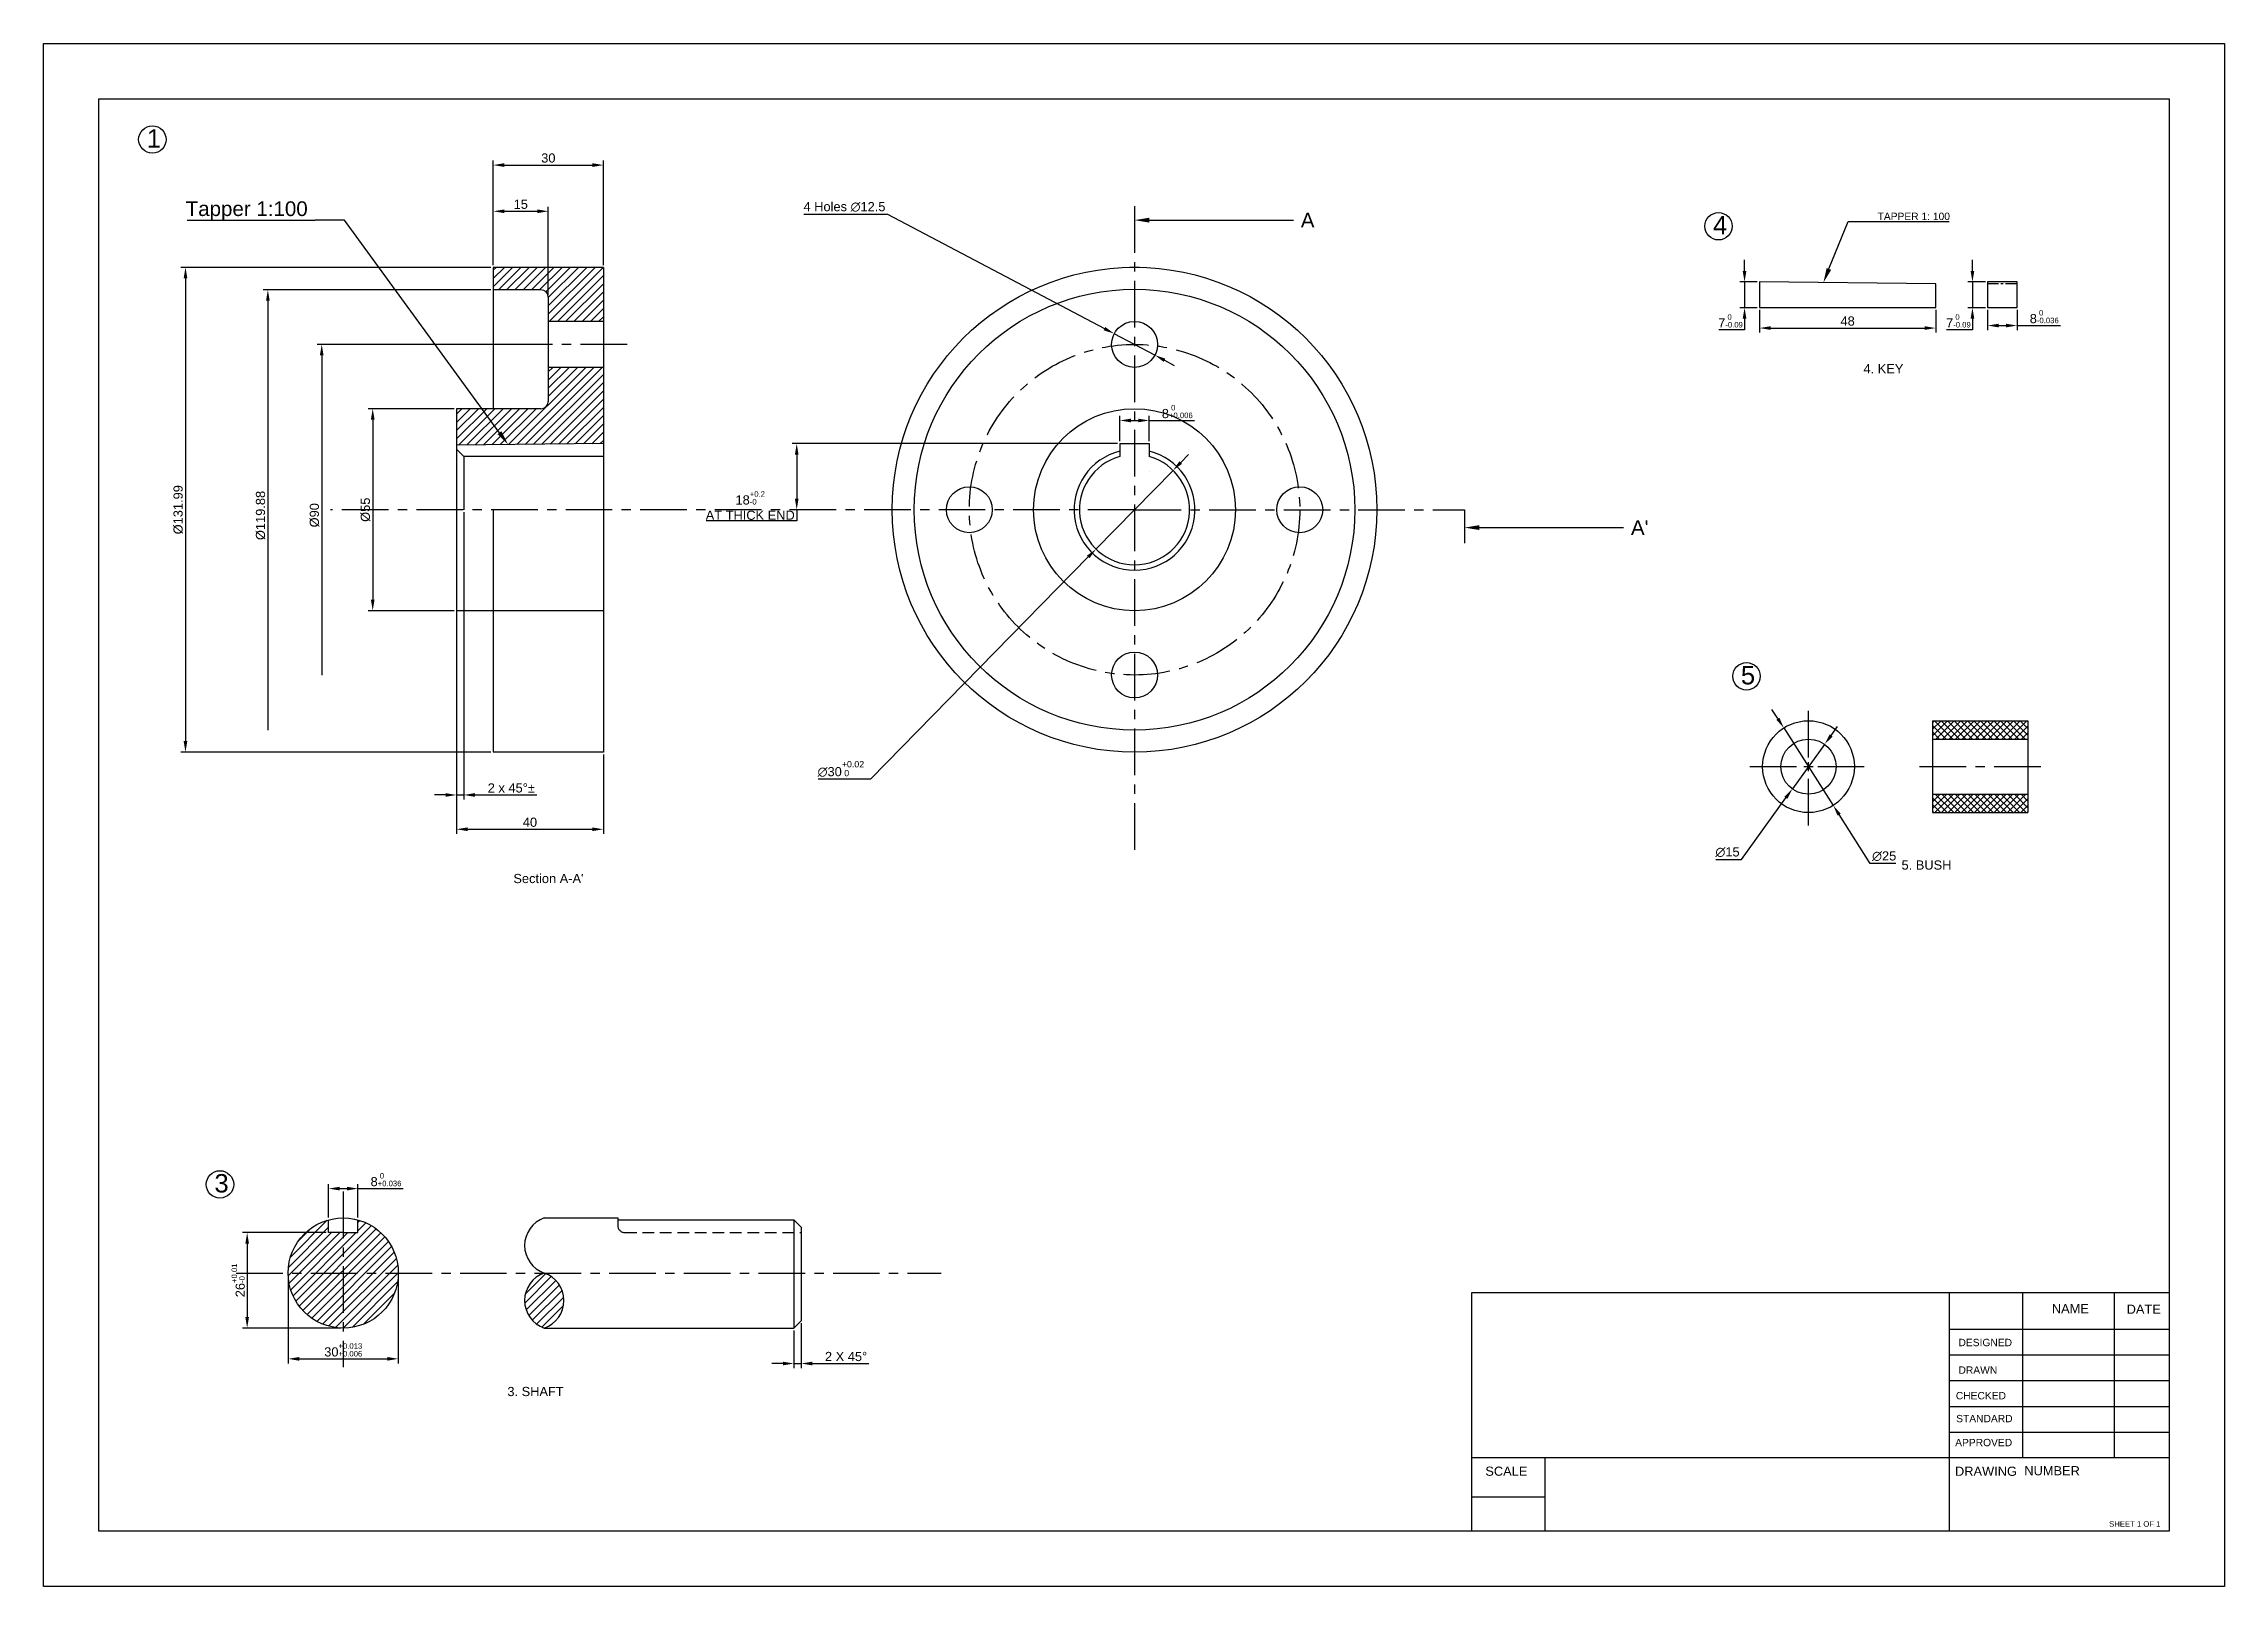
# Model space of a CAD drawing. Header units: millimetres. Extents: x 99 to 2102, y 161 to 581.
# Drawn here: x 99 to 693, y 161 to 581 of the extents above; entities that cross this region are included whole.
import ezdxf
from ezdxf import colors
from ezdxf.entities.mleader import LeaderData, LeaderLine
from ezdxf.math import Vec2, Vec3

# ---------------------------------------------------------------- set-up
doc = ezdxf.new("R2010")
doc.units = ezdxf.units.MM
doc.linetypes.add('CENTER', pattern=[50.8, 31.75, -6.35, 6.35, -6.35])
doc.linetypes.add('HIDDEN', pattern=[9.525, 6.35, -3.175])
doc.styles.get("Standard").update_dxf_attribs({"font": 'arial.ttf'})
doc.dimstyles.new('ISO-25', dxfattribs={"dimtxt": 2.5, "dimasz": 3, "dimexe": 1.25, "dimexo": 0.625, "dimtad": 1, "dimtoh": 1, "dimdsep": 46, "dimtxsty": 'Standard', "dimcen": 2.5, "dimclrd": 4, "dimclrt": 2, "dimadec": 0, "dimazin": 0, "dimtfac": 1, "dimtmove": 0, "dimatfit": 3, "dimfxl": 1, "dimarcsym": 0})
pattern_1 = [(45, (50.7887, 164.9066), (-1.122532, 1.122532), [])]

msp = doc.modelspace()

# ---------------------------------------------------------------- texts
at = {"color": 7, "ltscale": 0.5, "true_color": 0xffffff, "char_height": 5, "attachment_point": 1}
for s, insert in [('1', (126.738, 557.713)), ('4', (553.336, 534.075)), ('5', (560.935, 411.559)), ('3', (145.16, 273.242))]:
    msp.add_mtext_dynamic_manual_height_columns(s, width=8.66917, gutter_width=12.5, heights=[0], dxfattribs=dict(at, insert=insert))
at = {"color": 2, "ltscale": 0.5}
for s, insert, char_height, attachment_point in [('Tapper 1:100', (170.572, 538.067), 4, 3), ('TAPPER 1: 100', (598.174, 534.984), 2, 1)]:
    msp.add_mtext(s, dxfattribs=dict(at, insert=insert, char_height=char_height, attachment_point=attachment_point))
at = {"ltscale": 0.5, "char_height": 2.5, "attachment_point": 1}
for s, width, insert in [('4. KEY', 29.46103, (594.334, 493.746)), ('5. BUSH', 43.48702, (604.701, 358.633)), ('3. SHAFT', 75.73659, (224.959, 215.301))]:
    msp.add_mtext_dynamic_manual_height_columns(s, width=width, gutter_width=12.5, heights=[0], dxfattribs=dict(at, insert=insert))
at = {"color": 2, "ltscale": 0.5, "insert": (226.594, 354.963), "char_height": 2.5, "attachment_point": 1}
msp.add_mtext_dynamic_manual_height_columns("Section A-A'", width=28.7324, gutter_width=12.5, heights=[0], dxfattribs=at)
at = {"attachment_point": 1}
for s, width, heights, insert, char_height in [('NAME', 3.44802, [0], (645.643, 237.866), 2.5), ('DATE', 0.18105, [0], (666.017, 237.708), 2.5), ('SCALE', 12.97502, [0], (491.332, 193.609), 2.5), ('DRAWING ', 3.44802, [6.752], (619.263, 193.594), 2.5), ('NUMBER', 23.24358, [0], (638.149, 193.734), 2.5), ('SHEET 1 OF 1', 27.60175, [0], (661.247, 178.739), 1.5)]:
    msp.add_mtext_dynamic_manual_height_columns(s, width=width, gutter_width=12.5, heights=heights, dxfattribs=dict(at, insert=insert, char_height=char_height))
at = {"ltscale": 0.5, "char_height": 2, "width": 21.74454, "attachment_point": 1}
for s, insert in [('DESIGNED', (620.214, 228.392)), ('DRAWN', (620.214, 220.885)), ('CHECKED', (619.49, 213.92)), ('STANDARD', (619.58, 207.68)), ('APPROVED', (619.309, 201.157))]:
    msp.add_mtext(s, dxfattribs=dict(at, insert=insert))

# ---------------------------------------------------------------- blocks, each defined once
blk = doc.blocks.new('*D1')
at = {"color": 0, "lineweight": -2, "ltscale": 0.5, "transparency": 16777216}
for p, q in [((221.11, 520.73), (221.11, 549.19)), ((251.11, 520.73), (251.11, 549.19))]:
    blk.add_line(p, q, dxfattribs=at)
at = {"color": 4, "lineweight": -2, "ltscale": 0.5, "transparency": 16777216}
blk.add_line((224.11, 547.94), (248.11, 547.94), dxfattribs=at)
at = {"color": 4, "ltscale": 0.5, "transparency": 16777216}
for points in [[(224.11, 548.44), (224.11, 547.44), (221.11, 547.94)], [(248.11, 548.44), (248.11, 547.44), (251.11, 547.94)]]:
    blk.add_solid(points, dxfattribs=at)
at = {"layer": 'Defpoints', "color": 0, "ltscale": 0.5, "transparency": 16777216}
for p in [(251.11, 547.94), (221.11, 520.1), (251.11, 520.1)]:
    blk.add_point(p, dxfattribs=at)
at = {"color": 2, "ltscale": 0.5, "transparency": 16777216, "insert": (236.11, 549.85), "char_height": 2.5, "attachment_point": 5}
blk.add_mtext('30', dxfattribs=at)
blk = doc.blocks.new('*D2')
at = {"color": 0, "lineweight": -2, "ltscale": 0.5, "transparency": 16777216}
for p, q in [((221.11, 520.73), (221.11, 536.61)), ((236.11, 512.62), (236.11, 536.61))]:
    blk.add_line(p, q, dxfattribs=at)
at = {"color": 4, "lineweight": -2, "ltscale": 0.5, "transparency": 16777216}
blk.add_line((224.11, 535.36), (233.11, 535.36), dxfattribs=at)
at = {"color": 4, "ltscale": 0.5, "transparency": 16777216}
for points in [[(224.11, 535.86), (224.11, 534.86), (221.11, 535.36)], [(233.11, 535.86), (233.11, 534.86), (236.11, 535.36)]]:
    blk.add_solid(points, dxfattribs=at)
at = {"layer": 'Defpoints', "color": 0, "ltscale": 0.5, "transparency": 16777216}
for p in [(236.11, 535.36), (221.11, 520.1), (236.11, 511.99)]:
    blk.add_point(p, dxfattribs=at)
at = {"color": 2, "ltscale": 0.5, "transparency": 16777216, "insert": (228.61, 537.26), "char_height": 2.5, "attachment_point": 5}
blk.add_mtext('15', dxfattribs=at)
blk = doc.blocks.new('*D3')
at = {"color": 0, "lineweight": -2, "ltscale": 0.5, "transparency": 16777216}
for p, q in [((210.49, 481.61), (187.03, 481.61)), ((210.49, 426.61), (187.03, 426.61))]:
    blk.add_line(p, q, dxfattribs=at)
at = {"color": 4, "lineweight": -2, "ltscale": 0.5, "transparency": 16777216}
blk.add_line((188.28, 478.61), (188.28, 429.61), dxfattribs=at)
at = {"color": 4, "ltscale": 0.5, "transparency": 16777216}
for points in [[(187.78, 478.61), (188.78, 478.61), (188.28, 481.61)], [(187.78, 429.61), (188.78, 429.61), (188.28, 426.61)]]:
    blk.add_solid(points, dxfattribs=at)
at = {"layer": 'Defpoints', "color": 0, "ltscale": 0.5, "transparency": 16777216}
for p in [(211.11, 481.61), (188.28, 426.61), (211.11, 426.61)]:
    blk.add_point(p, dxfattribs=at)
at = {"color": 2, "ltscale": 0.5, "transparency": 16777216, "insert": (186.31, 454.11), "char_height": 2.5, "attachment_point": 5, "rotation": 90}
blk.add_mtext('%%C55', dxfattribs=at)
blk = doc.blocks.new('*D4')
at = {"color": 0, "lineweight": -2, "ltscale": 0.5, "transparency": 16777216}
blk.add_line((235.49, 499.11), (173.14, 499.11), dxfattribs=at)
at = {"color": 4, "lineweight": -2, "ltscale": 0.5, "transparency": 16777216}
blk.add_line((174.39, 496.11), (174.39, 409.11), dxfattribs=at)
at = {"color": 4, "ltscale": 0.5, "transparency": 16777216}
blk.add_solid([(173.89, 496.11), (174.89, 496.11), (174.39, 499.11)], dxfattribs=at)
at = {"layer": 'Defpoints', "color": 0, "ltscale": 0.5, "transparency": 16777216}
for p in [(236.11, 499.11), (174.39, 409.11), (236.11, 409.11)]:
    blk.add_point(p, dxfattribs=at)
at = {"color": 2, "ltscale": 0.5, "transparency": 16777216, "insert": (172.42, 452.61), "char_height": 2.5, "attachment_point": 5, "rotation": 90}
blk.add_mtext('%%C90', dxfattribs=at)
blk = doc.blocks.new('_None')
blk = doc.blocks.new('*D6')
at = {"color": 0, "lineweight": -2, "ltscale": 0.5, "transparency": 16777216}
blk.add_line((220.49, 513.99), (158.47, 513.99), dxfattribs=at)
at = {"color": 4, "lineweight": -2, "ltscale": 0.5, "transparency": 16777216}
blk.add_line((159.72, 510.99), (159.72, 394.11), dxfattribs=at)
at = {"color": 4, "ltscale": 0.5, "transparency": 16777216}
blk.add_solid([(159.22, 510.99), (160.22, 510.99), (159.72, 513.99)], dxfattribs=at)
at = {"layer": 'Defpoints', "color": 0, "ltscale": 0.5, "transparency": 16777216}
for p in [(221.11, 513.99), (159.72, 394.11), (221.11, 394.11)]:
    blk.add_point(p, dxfattribs=at)
at = {"color": 2, "ltscale": 0.5, "transparency": 16777216, "insert": (157.75, 452.55), "char_height": 2.5, "attachment_point": 5, "rotation": 90}
blk.add_mtext('%%C119.88', dxfattribs=at)
blk = doc.blocks.new('*D7')
at = {"color": 0, "lineweight": -2, "ltscale": 0.5, "transparency": 16777216}
for p, q in [((220.49, 520.1), (136.03, 520.1)), ((220.49, 388.11), (136.03, 388.11))]:
    blk.add_line(p, q, dxfattribs=at)
at = {"color": 4, "lineweight": -2, "ltscale": 0.5, "transparency": 16777216}
blk.add_line((137.28, 517.1), (137.28, 391.11), dxfattribs=at)
at = {"color": 4, "ltscale": 0.5, "transparency": 16777216}
for points in [[(136.78, 517.1), (137.78, 517.1), (137.28, 520.1)], [(136.78, 391.11), (137.78, 391.11), (137.28, 388.11)]]:
    blk.add_solid(points, dxfattribs=at)
at = {"layer": 'Defpoints', "color": 0, "ltscale": 0.5, "transparency": 16777216}
for p in [(221.11, 520.1), (137.28, 388.11), (221.11, 388.11)]:
    blk.add_point(p, dxfattribs=at)
at = {"color": 2, "ltscale": 0.5, "transparency": 16777216, "insert": (135.31, 454.11), "char_height": 2.5, "attachment_point": 5, "rotation": 90}
blk.add_mtext('%%C131.99', dxfattribs=at)
blk = doc.blocks.new('*D8')
at = {"color": 0, "lineweight": -2, "ltscale": 0.5, "transparency": 16777216}
for p, q in [((211.11, 453.49), (211.11, 375.21)), ((213.11, 453.49), (213.11, 375.21))]:
    blk.add_line(p, q, dxfattribs=at)
at = {"color": 4, "lineweight": -2, "ltscale": 0.5, "transparency": 16777216}
for p, q in [((208.11, 376.46), (205.11, 376.46)), ((211.11, 376.46), (213.11, 376.46)), ((216.11, 376.46), (232.95, 376.46))]:
    blk.add_line(p, q, dxfattribs=at)
at = {"color": 4, "ltscale": 0.5, "transparency": 16777216}
for points in [[(208.11, 376.96), (208.11, 375.96), (211.11, 376.46)], [(216.11, 376.96), (216.11, 375.96), (213.11, 376.46)]]:
    blk.add_solid(points, dxfattribs=at)
at = {"layer": 'Defpoints', "color": 0, "ltscale": 0.5, "transparency": 16777216}
for p in [(211.11, 454.11), (213.11, 454.11), (213.11, 376.46)]:
    blk.add_point(p, dxfattribs=at)
at = {"color": 2, "ltscale": 0.5, "transparency": 16777216, "insert": (226.03, 378.36), "char_height": 2.5, "attachment_point": 5}
blk.add_mtext('2 x 45%%D%%P', dxfattribs=at)
blk = doc.blocks.new('*D9')
at = {"color": 0, "lineweight": -2, "ltscale": 0.5, "transparency": 16777216}
for p, q in [((391.78, 472.74), (391.78, 479.66)), ((399.78, 472.74), (399.78, 479.66))]:
    blk.add_line(p, q, dxfattribs=at)
at = {"color": 4, "lineweight": -2, "ltscale": 0.5, "transparency": 16777216}
for p, q in [((394.78, 478.41), (396.78, 478.41)), ((399.78, 478.41), (412.09, 478.41))]:
    blk.add_line(p, q, dxfattribs=at)
at = {"color": 4, "ltscale": 0.5, "transparency": 16777216}
for points in [[(394.78, 478.91), (394.78, 477.91), (391.78, 478.41)], [(396.78, 478.91), (396.78, 477.91), (399.78, 478.41)]]:
    blk.add_solid(points, dxfattribs=at)
at = {"layer": 'Defpoints', "color": 0, "ltscale": 0.5, "transparency": 16777216}
for p in [(399.78, 478.41), (391.78, 472.11), (399.78, 472.11)]:
    blk.add_point(p, dxfattribs=at)
at = {"color": 2, "ltscale": 0.5, "transparency": 16777216, "insert": (407.43, 480.83), "char_height": 2.5, "attachment_point": 5}
blk.add_mtext('8{\\H1.5;\\S 0^ +0.006;}', dxfattribs=at)
blk = doc.blocks.new('*D10')
at = {"color": 4, "lineweight": -2, "ltscale": 0.5, "transparency": 16777216}
for p, q in [((406.28, 464.83), (385.28, 443.4)), ((408.38, 466.97), (410.48, 469.11)), ((323.92, 380.81), (383.18, 441.26)), ((309.65, 380.81), (323.92, 380.81))]:
    blk.add_line(p, q, dxfattribs=at)
at = {"color": 4, "ltscale": 0.5, "transparency": 16777216}
for points in [[(408.02, 467.32), (408.74, 466.62), (406.28, 464.83)], [(382.82, 441.61), (383.54, 440.91), (385.28, 443.4)]]:
    blk.add_solid(points, dxfattribs=at)
at = {"layer": 'Defpoints', "color": 0, "ltscale": 0.5, "transparency": 16777216}
for p in [(406.28, 464.83), (385.28, 443.4)]:
    blk.add_point(p, dxfattribs=at)
at = {"color": 2, "ltscale": 0.5, "transparency": 16777216, "insert": (315.8, 383.54), "char_height": 2.5, "attachment_point": 5}
blk.add_mtext('∅30{\\H1.725;\\S+0.02^  0;}', dxfattribs=at)
blk = doc.blocks.new('*D11')
at = {"color": 4, "lineweight": -2, "ltscale": 0.5, "transparency": 16777216}
for p, q in [((305.71, 534.58), (328.48, 534.58)), ((328.48, 534.58), (387.6, 503.43)), ((401.31, 496.2), (390.25, 502.03)), ((403.96, 494.8), (406.62, 493.4))]:
    blk.add_line(p, q, dxfattribs=at)
at = {"color": 4, "ltscale": 0.5, "transparency": 16777216}
for points in [[(387.83, 503.87), (387.36, 502.98), (390.25, 502.03)], [(404.2, 495.24), (403.73, 494.36), (401.31, 496.2)]]:
    blk.add_solid(points, dxfattribs=at)
at = {"layer": 'Defpoints', "color": 0, "ltscale": 0.5, "transparency": 16777216}
for p in [(390.25, 502.03), (401.31, 496.2)]:
    blk.add_point(p, dxfattribs=at)
at = {"color": 2, "ltscale": 0.5, "transparency": 16777216, "insert": (316.78, 536.55), "char_height": 2.5, "attachment_point": 5}
blk.add_mtext('4 Holes ∅12.5', dxfattribs=at)
blk = doc.blocks.new('*D12')
at = {"color": 0, "lineweight": -2, "ltscale": 0.5, "transparency": 16777216}
for p, q in [((391.16, 472.11), (302.52, 472.11)), ((312.46, 454.11), (302.52, 454.11))]:
    blk.add_line(p, q, dxfattribs=at)
at = {"color": 4, "lineweight": -2, "ltscale": 0.5, "transparency": 16777216}
for p, q in [((303.77, 469.11), (303.77, 457.11)), ((303.77, 454.11), (303.77, 451.11)), ((303.77, 451.11), (279.08, 451.11))]:
    blk.add_line(p, q, dxfattribs=at)
at = {"color": 4, "ltscale": 0.5, "transparency": 16777216}
for points in [[(303.27, 469.11), (304.27, 469.11), (303.77, 472.11)], [(303.27, 457.11), (304.27, 457.11), (303.77, 454.11)]]:
    blk.add_solid(points, dxfattribs=at)
at = {"layer": 'Defpoints', "color": 0, "ltscale": 0.5, "transparency": 16777216}
for p in [(391.78, 472.11), (303.77, 454.11), (313.09, 454.11)]:
    blk.add_point(p, dxfattribs=at)
at = {"color": 2, "ltscale": 0.5, "transparency": 16777216, "insert": (291.11, 455.23), "char_height": 2.5, "attachment_point": 5}
blk.add_mtext('18{\\H1.5;\\S+0.2^ -0;}\\PAT THICK END', dxfattribs=at)
blk = doc.blocks.new('*D13')
at = {"color": 0, "lineweight": -2, "ltscale": 0.5, "transparency": 16777216}
for p, q in [((211.11, 471.09), (211.11, 365.87)), ((251.11, 387.49), (251.11, 365.87))]:
    blk.add_line(p, q, dxfattribs=at)
at = {"color": 4, "lineweight": -2, "ltscale": 0.5, "transparency": 16777216}
blk.add_line((214.11, 367.12), (248.11, 367.12), dxfattribs=at)
at = {"color": 4, "ltscale": 0.5, "transparency": 16777216}
for points in [[(214.11, 367.62), (214.11, 366.62), (211.11, 367.12)], [(248.11, 367.62), (248.11, 366.62), (251.11, 367.12)]]:
    blk.add_solid(points, dxfattribs=at)
at = {"layer": 'Defpoints', "color": 0, "ltscale": 0.5, "transparency": 16777216}
for p in [(211.11, 471.71), (251.11, 388.11), (251.11, 367.12)]:
    blk.add_point(p, dxfattribs=at)
at = {"color": 2, "ltscale": 0.5, "transparency": 16777216, "insert": (231.11, 369.02), "char_height": 2.5, "attachment_point": 5}
blk.add_mtext('40', dxfattribs=at)
blk = doc.blocks.new('*D21')
at = {"color": 0, "lineweight": -2, "ltscale": 0.5, "transparency": 16777216}
for p, q in [((175.63, 257.31), (152.83, 257.31)), ((179.63, 231.31), (152.83, 231.31))]:
    blk.add_line(p, q, dxfattribs=at)
at = {"color": 4, "lineweight": -2, "ltscale": 0.5, "transparency": 16777216}
blk.add_line((154.08, 254.31), (154.08, 234.31), dxfattribs=at)
at = {"color": 4, "ltscale": 0.5, "transparency": 16777216}
for points in [[(153.58, 254.31), (154.58, 254.31), (154.08, 257.31)], [(153.58, 234.31), (154.58, 234.31), (154.08, 231.31)]]:
    blk.add_solid(points, dxfattribs=at)
at = {"layer": 'Defpoints', "color": 0, "ltscale": 0.5, "transparency": 16777216}
for p in [(176.25, 257.31), (154.08, 231.31), (180.25, 231.31)]:
    blk.add_point(p, dxfattribs=at)
at = {"color": 2, "ltscale": 0.5, "transparency": 16777216, "insert": (151.65, 244.31), "char_height": 2.5, "attachment_point": 5, "rotation": 90}
blk.add_mtext('26{\\H1.5;\\S+0.01^ -0;}', dxfattribs=at)
blk = doc.blocks.new('*D22')
at = {"color": 0, "lineweight": -2, "ltscale": 0.5, "transparency": 16777216}
for p, q in [((176.25, 261.39), (176.25, 270.54)), ((184.25, 261.39), (184.25, 270.54))]:
    blk.add_line(p, q, dxfattribs=at)
at = {"color": 4, "lineweight": -2, "ltscale": 0.5, "transparency": 16777216}
for p, q in [((179.25, 269.29), (181.25, 269.29)), ((184.25, 269.29), (196.56, 269.29))]:
    blk.add_line(p, q, dxfattribs=at)
at = {"color": 4, "ltscale": 0.5, "transparency": 16777216}
for points in [[(179.25, 269.79), (179.25, 268.79), (176.25, 269.29)], [(181.25, 269.79), (181.25, 268.79), (184.25, 269.29)]]:
    blk.add_solid(points, dxfattribs=at)
at = {"layer": 'Defpoints', "color": 0, "ltscale": 0.5, "transparency": 16777216}
for p in [(184.25, 269.29), (176.25, 260.77), (184.25, 260.77)]:
    blk.add_point(p, dxfattribs=at)
at = {"color": 2, "ltscale": 0.5, "transparency": 16777216, "insert": (191.9, 271.72), "char_height": 2.5, "attachment_point": 5}
blk.add_mtext('8{\\H1.5;\\S 0^ +0.036;}', dxfattribs=at)
blk = doc.blocks.new('*D23')
at = {"color": 0, "lineweight": -2, "ltscale": 0.5, "transparency": 16777216}
for p, q in [((305, 232.68), (305, 220.42)), ((303, 230.68), (303, 220.42))]:
    blk.add_line(p, q, dxfattribs=at)
at = {"color": 4, "lineweight": -2, "ltscale": 0.5, "transparency": 16777216}
for p, q in [((300, 221.67), (297, 221.67)), ((303, 221.67), (305, 221.67)), ((308, 221.67), (323.41, 221.67))]:
    blk.add_line(p, q, dxfattribs=at)
at = {"color": 4, "ltscale": 0.5, "transparency": 16777216}
for points in [[(300, 222.17), (300, 221.17), (303, 221.67)], [(308, 222.17), (308, 221.17), (305, 221.67)]]:
    blk.add_solid(points, dxfattribs=at)
at = {"layer": 'Defpoints', "color": 0, "ltscale": 0.5, "transparency": 16777216}
for p in [(305, 233.31), (303, 231.31), (305, 221.67)]:
    blk.add_point(p, dxfattribs=at)
at = {"color": 2, "ltscale": 0.5, "transparency": 16777216, "insert": (317.21, 223.57), "char_height": 2.5, "attachment_point": 5}
blk.add_mtext('2 X 45%%D', dxfattribs=at)
blk = doc.blocks.new('*D24')
at = {"color": 0, "lineweight": -2, "ltscale": 0.5, "transparency": 16777216}
for p, q in [((165.25, 245.68), (165.25, 221.69)), ((195.25, 245.68), (195.25, 221.69))]:
    blk.add_line(p, q, dxfattribs=at)
at = {"color": 4, "lineweight": -2, "ltscale": 0.5, "transparency": 16777216}
blk.add_line((168.25, 222.94), (192.25, 222.94), dxfattribs=at)
at = {"color": 4, "ltscale": 0.5, "transparency": 16777216}
for points in [[(168.25, 223.44), (168.25, 222.44), (165.25, 222.94)], [(192.25, 223.44), (192.25, 222.44), (195.25, 222.94)]]:
    blk.add_solid(points, dxfattribs=at)
at = {"layer": 'Defpoints', "color": 0, "ltscale": 0.5, "transparency": 16777216}
for p in [(165.25, 246.31), (195.25, 246.31), (195.25, 222.94)]:
    blk.add_point(p, dxfattribs=at)
at = {"color": 2, "ltscale": 0.5, "transparency": 16777216, "insert": (180.25, 225.37), "char_height": 2.5, "attachment_point": 5}
blk.add_mtext('30{\\H1.5;\\S+0.013^ +0.006;}', dxfattribs=at)
blk = doc.blocks.new('*D25')
at = {"color": 0, "lineweight": -2, "ltscale": 0.5, "transparency": 16777216}
for p, q in [((566.02, 508.53), (566.02, 502.32)), ((614.02, 508.53), (614.02, 502.32))]:
    blk.add_line(p, q, dxfattribs=at)
at = {"color": 4, "lineweight": -2, "ltscale": 0.5, "transparency": 16777216}
blk.add_line((569.02, 503.57), (611.02, 503.57), dxfattribs=at)
at = {"color": 4, "ltscale": 0.5, "transparency": 16777216}
for points in [[(569.02, 504.07), (569.02, 503.07), (566.02, 503.57)], [(611.02, 504.07), (611.02, 503.07), (614.02, 503.57)]]:
    blk.add_solid(points, dxfattribs=at)
at = {"layer": 'Defpoints', "color": 0, "ltscale": 0.5, "transparency": 16777216}
for p in [(566.02, 509.15), (614.02, 509.15), (614.02, 503.57)]:
    blk.add_point(p, dxfattribs=at)
at = {"color": 2, "ltscale": 0.5, "transparency": 16777216, "insert": (590.02, 505.47), "char_height": 2.5, "attachment_point": 5}
blk.add_mtext('48', dxfattribs=at)
blk = doc.blocks.new('*D26')
at = {"color": 4, "lineweight": -2, "ltscale": 0.5, "transparency": 16777216}
for p, q in [((561.94, 519.12), (561.94, 522.12)), ((561.94, 516.12), (561.94, 509.12)), ((561.94, 506.12), (561.94, 503.12)), ((561.94, 503.12), (554.92, 503.12))]:
    blk.add_line(p, q, dxfattribs=at)
at = {"color": 0, "lineweight": -2, "ltscale": 0.5, "transparency": 16777216}
for p, q in [((565.4, 516.12), (560.69, 516.12)), ((565.4, 509.12), (560.69, 509.12))]:
    blk.add_line(p, q, dxfattribs=at)
at = {"color": 4, "ltscale": 0.5, "transparency": 16777216}
for points in [[(561.44, 519.12), (562.44, 519.12), (561.94, 516.12)], [(561.44, 506.12), (562.44, 506.12), (561.94, 509.12)]]:
    blk.add_solid(points, dxfattribs=at)
at = {"layer": 'Defpoints', "color": 0, "ltscale": 0.5, "transparency": 16777216}
for p in [(566.02, 516.12), (561.94, 509.12), (566.02, 509.12)]:
    blk.add_point(p, dxfattribs=at)
at = {"color": 2, "ltscale": 0.5, "transparency": 16777216, "insert": (558.12, 505.53), "char_height": 2.5, "attachment_point": 5}
blk.add_mtext('7{\\H1.5;\\S 0^ -0.09;}', dxfattribs=at)
blk = doc.blocks.new('*D27')
at = {"color": 0, "lineweight": -2, "ltscale": 0.5, "transparency": 16777216}
for p, q in [((628.16, 508.5), (628.16, 503)), ((636.16, 508.5), (636.16, 503))]:
    blk.add_line(p, q, dxfattribs=at)
at = {"color": 4, "lineweight": -2, "ltscale": 0.5, "transparency": 16777216}
for p, q in [((631.16, 504.25), (633.16, 504.25)), ((636.16, 504.25), (647.99, 504.25))]:
    blk.add_line(p, q, dxfattribs=at)
at = {"color": 4, "ltscale": 0.5, "transparency": 16777216}
for points in [[(631.16, 504.75), (631.16, 503.75), (628.16, 504.25)], [(633.16, 504.75), (633.16, 503.75), (636.16, 504.25)]]:
    blk.add_solid(points, dxfattribs=at)
at = {"layer": 'Defpoints', "color": 0, "ltscale": 0.5, "transparency": 16777216}
for p in [(628.16, 509.12), (636.16, 509.12), (636.16, 504.25)]:
    blk.add_point(p, dxfattribs=at)
at = {"color": 2, "ltscale": 0.5, "transparency": 16777216, "insert": (643.57, 506.68), "char_height": 2.5, "attachment_point": 5}
blk.add_mtext('8{\\H1.5;\\S 0^ -0.036;}', dxfattribs=at)
blk = doc.blocks.new('*D28')
at = {"color": 4, "lineweight": -2, "ltscale": 0.5, "transparency": 16777216}
for p, q in [((624.01, 519.12), (624.01, 522.12)), ((624.01, 516.12), (624.01, 509.12)), ((624.01, 506.12), (624.01, 503.12)), ((624.01, 503.12), (616.99, 503.12))]:
    blk.add_line(p, q, dxfattribs=at)
at = {"color": 0, "lineweight": -2, "ltscale": 0.5, "transparency": 16777216}
for p, q in [((627.53, 516.12), (622.76, 516.12)), ((627.53, 509.12), (622.76, 509.12))]:
    blk.add_line(p, q, dxfattribs=at)
at = {"color": 4, "ltscale": 0.5, "transparency": 16777216}
for points in [[(623.51, 519.12), (624.51, 519.12), (624.01, 516.12)], [(623.51, 506.12), (624.51, 506.12), (624.01, 509.12)]]:
    blk.add_solid(points, dxfattribs=at)
at = {"layer": 'Defpoints', "color": 0, "ltscale": 0.5, "transparency": 16777216}
for p in [(628.16, 516.12), (624.01, 509.12), (628.16, 509.12)]:
    blk.add_point(p, dxfattribs=at)
at = {"color": 2, "ltscale": 0.5, "transparency": 16777216, "insert": (620.19, 505.53), "char_height": 2.5, "attachment_point": 5}
blk.add_mtext('7{\\H1.5;\\S 0^ -0.09;}', dxfattribs=at)
blk = doc.blocks.new('*D31')
at = {"color": 4, "lineweight": -2, "ltscale": 0.5, "transparency": 16777216}
for p, q in [((585.51, 392.67), (587.27, 395.1)), ((583.75, 390.24), (574.96, 378.09)), ((561.08, 358.91), (573.2, 375.66)), ((554.14, 358.91), (561.08, 358.91))]:
    blk.add_line(p, q, dxfattribs=at)
at = {"color": 4, "ltscale": 0.5, "transparency": 16777216}
for points in [[(585.11, 392.96), (585.92, 392.38), (583.75, 390.24)], [(572.8, 375.95), (573.61, 375.36), (574.96, 378.09)]]:
    blk.add_solid(points, dxfattribs=at)
at = {"layer": 'Defpoints', "color": 0, "ltscale": 0.5, "transparency": 16777216}
for p in [(583.75, 390.24), (574.96, 378.09)]:
    blk.add_point(p, dxfattribs=at)
at = {"color": 2, "ltscale": 0.5, "transparency": 16777216, "insert": (557.3, 360.88), "char_height": 2.5, "attachment_point": 5}
blk.add_mtext('∅15', dxfattribs=at)
blk = doc.blocks.new('*D32')
at = {"color": 4, "lineweight": -2, "ltscale": 0.5, "transparency": 16777216}
for p, q in [((571.02, 397.23), (569.4, 399.76)), ((572.63, 394.7), (586.08, 373.63)), ((596.18, 357.81), (587.7, 371.1)), ((603.13, 357.81), (596.18, 357.81))]:
    blk.add_line(p, q, dxfattribs=at)
at = {"color": 4, "ltscale": 0.5, "transparency": 16777216}
for points in [[(571.44, 397.5), (570.6, 396.96), (572.63, 394.7)], [(588.12, 371.37), (587.28, 370.83), (586.08, 373.63)]]:
    blk.add_solid(points, dxfattribs=at)
at = {"layer": 'Defpoints', "color": 0, "ltscale": 0.5, "transparency": 16777216}
for p in [(572.63, 394.7), (586.08, 373.63)]:
    blk.add_point(p, dxfattribs=at)
at = {"color": 2, "ltscale": 0.5, "transparency": 16777216, "insert": (599.97, 359.79), "char_height": 2.5, "attachment_point": 5}
blk.add_mtext('∅25', dxfattribs=at)
blk = doc.blocks.new('*U29')
at = {"color": 0, "linetype": 'CENTER', "ltscale": 0.4, "transparency": 16777216}
for p, q in [((0, 2.5), (0, 16)), ((-16, 0), (-2.5, 0)), ((2.5, 0), (16, 0)), ((0, -16), (0, -2.5))]:
    blk.add_line(p, q, dxfattribs=at)
at = {"color": 0, "linetype": 'Continuous', "ltscale": 0.4, "transparency": 16777216}
for p, q in [((-1.25, 0), (1.25, 0)), ((0, -1.25), (0, 1.25))]:
    blk.add_line(p, q, dxfattribs=at)
blk = doc.blocks.new('*U30')
at = {"color": 0, "linetype": 'CENTER', "ltscale": 0.4, "transparency": 16777216}
blk.add_line((-16.5, 0), (16.5, 0), dxfattribs=at)

# ---------------------------------------------------------------- dimensions: what is measured, and where the dimension line sits
at = {"color": 4, "ltscale": 0.5}
for base, p2, picture, middle in [((251.113, 547.944), (251.113, 520.101), '*D1', (236.113, 549.847)), ((236.113, 535.361), (236.113, 511.994), '*D2', (228.613, 537.263))]:
    dim = msp.add_linear_dim(base=base, p1=(221.113, 520.101), p2=p2, dimstyle='ISO-25', dxfattribs=at)
    dim.commit()
    dim.dimension.update_dxf_attribs({"geometry": picture, "text_midpoint": middle})
dim = msp.add_diameter_dim_2p(p1=(401.31, 496.201), p2=(390.251, 502.028), text='4 Holes <>', dimstyle='ISO-25', dxfattribs=at)
dim.commit()
dim.dimension.update_dxf_attribs({"geometry": '*D11', "text_midpoint": (316.784, 534.579), "dimtype": 163})
for base, p1, p2, picture, middle in [((137.278, 388.114), (221.113, 520.101), (221.113, 388.114), '*D7', (135.306, 454.108)), ((188.283, 426.614), (211.113, 481.614), (211.113, 426.614), '*D3', (186.312, 454.114))]:
    dim = msp.add_linear_dim(base=base, p1=p1, p2=p2, angle=90, text='%%C<>', dimstyle='ISO-25', dxfattribs=at)
    dim.commit()
    dim.dimension.update_dxf_attribs({"geometry": picture, "text_midpoint": middle})
at = {"ltscale": 0.5}
for base, p1, p2, override, picture, middle in [((561.94, 509.123), (566.023, 516.123), (566.023, 509.123), {"dimgap": 0.625, "dimtol": 1, "dimlim": 0, "dimtm": 0.09, "dimtfac": 0.6}, '*D26', (558.117, 505.529)), ((624.011, 509.123), (628.156, 516.123), (628.156, 509.123), {"dimgap": 0.625, "dimtol": 1, "dimlim": 0, "dimtm": 0.09, "dimtfac": 0.6}, '*D28', (620.189, 505.529)), ((154.081, 231.309), (176.252, 257.309), (180.252, 231.309), {"dimgap": 0.625, "dimtol": 1, "dimlim": 0, "dimtp": 0.01, "dimtm": 1e-09, "dimtfac": 0.6}, '*D21', (151.653, 244.309))]:
    dim = msp.add_linear_dim(base=base, p1=p1, p2=p2, angle=90, dimstyle='ISO-25', override=override, dxfattribs=at)
    dim.commit()
    dim.dimension.update_dxf_attribs({"geometry": picture, "text_midpoint": middle})
at = {"color": 4, "ltscale": 0.5}
for base, p1, p2, text, override, picture, middle in [((159.717, 394.114), (221.113, 513.994), (221.113, 394.114), '%%C<>', {"dimblk2": 'None', "dimsah": 1, "dimse2": 1}, '*D6', (157.746, 452.554)), ((174.39, 409.114), (236.113, 499.114), (236.113, 409.114), '%%C<>', {"dimblk2": 'None', "dimsah": 1, "dimse2": 1}, '*D4', (172.419, 452.614)), ((303.77, 454.114), (391.781, 472.114), (313.086, 454.114), '<>\\PAT THICK END', {"dimtol": 1, "dimtp": 0.2, "dimtm": 1e-09, "dimtfac": 0.6}, '*D12', (291.111, 455.23))]:
    dim = msp.add_linear_dim(base=base, p1=p1, p2=p2, angle=90, text=text, dimstyle='ISO-25', override=override, dxfattribs=at)
    dim.commit()
    dim.dimension.update_dxf_attribs({"geometry": picture, "text_midpoint": middle})
at = {"ltscale": 0.5}
dim = msp.add_linear_dim(base=(614.023, 503.566), p1=(566.023, 509.15), p2=(614.023, 509.15), dimstyle='ISO-25', dxfattribs=at)
dim.commit()
dim.dimension.update_dxf_attribs({"geometry": '*D25', "text_midpoint": (590.023, 505.467)})
for base, p1, p2, override, picture, middle in [((636.156, 504.251), (628.156, 509.123), (636.156, 509.123), {"dimgap": 0.625, "dimtol": 1, "dimlim": 0, "dimtm": 0.036, "dimtfac": 0.6, "dimtdec": 5}, '*D27', (643.571, 506.68)), ((184.252, 269.291), (176.252, 260.766), (184.252, 260.766), {"dimgap": 0.625, "dimtol": 1, "dimlim": 0, "dimtm": -0.036, "dimtfac": 0.6, "dimtdec": 5}, '*D22', (191.904, 271.719)), ((195.252, 222.942), (165.252, 246.309), (195.252, 246.309), {"dimgap": 0.625, "dimtol": 1, "dimlim": 0, "dimtp": 0.013, "dimtm": -0.006, "dimtfac": 0.6, "dimtdec": 4}, '*D24', (180.252, 225.371))]:
    dim = msp.add_linear_dim(base=base, p1=p1, p2=p2, dimstyle='ISO-25', override=override, dxfattribs=at)
    dim.commit()
    dim.dimension.update_dxf_attribs({"geometry": picture, "text_midpoint": middle})
at = {"color": 4, "ltscale": 0.5}
dim = msp.add_linear_dim(base=(399.781, 478.405), p1=(391.781, 472.114), p2=(399.781, 472.114), dimstyle='ISO-25', override={"dimgap": 0.625, "dimtol": 1, "dimlim": 0, "dimtp": 0, "dimtm": -0.006, "dimtfac": 0.6, "dimtdec": 3}, dxfattribs=at)
dim.commit()
dim.dimension.update_dxf_attribs({"geometry": '*D9', "text_midpoint": (407.434, 480.833)})
at = {"color": 85, "ltscale": 0.5, "true_color": 0x58ba48}
dim = msp.add_linear_dim(base=(251.113, 367.115), p1=(211.113, 471.714), p2=(251.113, 388.114), dimstyle='ISO-25', dxfattribs=at)
dim.commit()
dim.dimension.update_dxf_attribs({"geometry": '*D13', "text_midpoint": (231.113, 369.017)})
at = {"color": 4, "ltscale": 0.5}
dim = msp.add_diameter_dim_2p(p1=(406.282, 464.826), p2=(385.28, 443.403), dimstyle='ISO-25', override={"dimgap": 0.625, "dimtol": 1, "dimlim": 0, "dimtp": 0.02, "dimtm": 0, "dimtfac": 0.69}, dxfattribs=at)
dim.commit()
dim.dimension.update_dxf_attribs({"geometry": '*D10', "text_midpoint": (315.799, 380.813), "dimtype": 163})
dim = msp.add_linear_dim(base=(213.113, 376.463), p1=(211.113, 454.114), p2=(213.113, 454.114), text='<> x 45%%D%%P', dimstyle='ISO-25', dxfattribs=at)
dim.commit()
dim.dimension.update_dxf_attribs({"geometry": '*D8', "text_midpoint": (226.034, 376.463), "dimtype": 160})
at = {"ltscale": 0.5}
for p1, p2, picture, middle in [((572.631, 394.699), (586.085, 373.627), '*D32', (599.966, 357.814)), ((583.755, 390.239), (574.962, 378.087), '*D31', (557.299, 358.906))]:
    dim = msp.add_diameter_dim_2p(p1=p1, p2=p2, dimstyle='ISO-25', dxfattribs=at)
    dim.commit()
    dim.dimension.update_dxf_attribs({"geometry": picture, "text_midpoint": middle, "dimtype": 163})
dim = msp.add_linear_dim(base=(305.001, 221.671), p1=(303.001, 231.309), p2=(305.001, 233.309), text='<> X 45%%D', dimstyle='ISO-25', dxfattribs=at)
dim.commit()
dim.dimension.update_dxf_attribs({"geometry": '*D23', "text_midpoint": (317.206, 223.573)})

# ---------------------------------------------------------------- hatches: boundary and pattern name
at = {"ltscale": 0.5}
h = msp.add_hatch(dxfattribs=at)
h.set_pattern_fill('ANSI31', color=256, scale=0.5)
h.set_pattern_definition(pattern_1)
h.paths.add_polyline_path([(221.113, 520.101), (221.113, 513.994), (234.113, 513.994, -0.4142136), (236.113, 511.994), (236.113, 505.364), (251.113, 505.364), (251.113, 520.101)])
h = msp.add_hatch(dxfattribs=at)
h.set_pattern_fill('ANSI31', color=256, scale=0.5)
h.set_pattern_definition(pattern_1)
h.paths.add_polyline_path([(251.113, 492.864), (236.113, 492.864), (236.113, 483.614, -0.4142136), (234.113, 481.614), (211.113, 481.614), (211.113, 471.714), (251.113, 472.114)])
h = msp.add_hatch(dxfattribs=at)
h.set_pattern_fill('ANSI37', color=256, scale=0.4)
h.set_pattern_definition([(45, (-515.1576, 472.9909), (-0.8980256, 0.8980256), []), (135, (-515.1576, 472.9909), (-0.8980256, -0.8980256), [])])
h.paths.add_polyline_path([(613.129, 396.663), (613.129, 391.663), (639.129, 391.663), (639.129, 396.663)])
h.paths.add_polyline_path([(613.129, 376.663), (613.129, 371.663), (639.129, 371.663), (639.129, 376.663)])
h = msp.add_hatch(dxfattribs=at)
h.set_pattern_fill('ANSI31', color=256, scale=0.5)
h.set_pattern_definition([(45, (-66.2162, 236.3218), (-1.122532, 1.122532), [])])
h.paths.add_polyline_path([(180.252, 246.309), (165.252, 246.309, 0.4142136), (180.252, 231.309)])
h.paths.add_polyline_path([(195.252, 246.309), (180.252, 246.309), (180.252, 231.309, 0.4142136)])
h.paths.add_polyline_path([(184.252, 260.766), (184.252, 257.309), (180.252, 257.309), (180.252, 246.309), (195.252, 246.309, 0.3371882)])
h.paths.add_polyline_path([(180.252, 257.309), (176.252, 257.309), (176.252, 260.766, 0.3371882), (165.252, 246.309), (180.252, 246.309)])
h.paths.add_polyline_path([(235.001, 246.309, 0.7133428), (235.001, 231.309, 0.7133428)])

# ---------------------------------------------------------------- linework, layer by layer
for p, q in [((98.638, 581.003), (692.638, 581.003)), ((98.638, 161.003), (98.638, 581.003)), ((692.638, 581.003), (692.638, 161.003)), ((113.638, 566.003), (677.638, 566.003)), ((113.638, 176.003), (113.638, 566.003)), ((677.638, 566.003), (677.638, 176.003)), ((221.113, 520.101), (221.113, 481.614)), ((251.113, 520.101), (221.113, 520.101)), ((251.113, 520.101), (251.113, 388.114)), ((397.112, 520.101), (394.449, 520.101)), ((234.113, 513.994), (221.113, 513.994)), ((236.113, 511.994), (236.113, 483.614)), ((251.113, 505.364), (236.113, 505.364)), ((229.178, 499.114), (229.178, 499.114)), ((251.113, 492.864), (236.113, 492.864)), ((211.113, 481.614), (211.113, 426.614)), ((234.113, 481.614), (211.113, 481.614)), ((251.113, 472.114), (211.113, 471.714)), ((213.113, 468.571), (211.113, 470.571)), ((391.781, 472.114), (399.781, 472.114)), ((391.781, 472.114), (391.781, 468.571)), ((399.781, 472.114), (399.781, 468.571)), ((251.113, 468.571), (213.113, 468.571)), ((213.113, 468.571), (213.113, 454.114)), ((399.781, 464.42), (399.781, 464.42)), ((221.113, 454.114), (221.113, 388.114)), ((251.113, 426.614), (211.113, 426.614)), ((251.113, 388.114), (221.113, 388.114)), ((487.638, 241.003), (677.638, 241.003)), ((487.638, 176.003), (487.638, 241.003)), ((617.638, 241.003), (617.638, 176.003)), ((637.638, 241.003), (637.638, 196.003)), ((662.638, 241.003), (662.638, 196.003)), ((677.638, 241.003), (677.638, 176.003)), ((617.638, 231.003), (677.638, 231.003)), ((617.638, 224.003), (677.638, 224.003)), ((617.638, 217.003), (677.638, 217.003)), ((617.638, 210.003), (677.638, 210.003)), ((617.638, 203.003), (677.638, 203.003)), ((677.638, 196.003), (487.638, 196.003)), ((507.638, 176.003), (507.638, 196.003)), ((487.638, 185.381), (507.638, 185.381)), ((677.638, 176.003), (113.638, 176.003)), ((677.638, 176.003), (487.638, 176.003)), ((692.638, 161.003), (98.638, 161.003))]:
    msp.add_line(p, q)
at = {"color": 85, "linetype": 'CENTER', "ltscale": 0.4, "true_color": 0x58ba48}
for p, q in [((395.781, 536.779), (395.781, 361.554)), ((257.547, 499.114), (229.178, 499.114)), ((395.781, 454.114), (176.745, 454.114)), ((395.781, 454.114), (485.698, 454.114)), ((485.698, 454.114), (485.698, 445.042)), ((180.252, 268.525), (180.252, 220.662)), ((151.1, 246.309), (343.146, 246.309))]:
    msp.add_line(p, q, dxfattribs=at)
at = {"color": 4, "linetype": 'ByBlock', "lineweight": -2, "ltscale": 0.5}
for p, q in [((180.572, 532.956), (172.572, 532.956)), ((590.174, 532.576), (598.174, 532.576))]:
    msp.add_line(p, q, dxfattribs=at)
at = {"ltscale": 0.5}
for p, q in [((566.023, 516.123), (566.023, 509.123)), ((614.023, 515.643), (566.023, 516.123)), ((614.023, 509.123), (614.023, 515.643)), ((636.156, 516.123), (628.156, 516.123)), ((628.156, 516.123), (628.156, 509.123)), ((636.156, 509.123), (636.156, 516.123)), ((566.023, 509.123), (614.023, 509.123)), ((628.156, 509.123), (636.156, 509.123)), ((613.129, 396.663), (639.129, 396.663)), ((613.129, 396.663), (613.129, 371.663)), ((639.129, 396.663), (639.129, 371.663)), ((613.129, 391.663), (639.129, 391.663)), ((613.129, 376.663), (639.129, 376.663)), ((613.129, 371.663), (639.129, 371.663)), ((176.252, 257.309), (176.252, 260.766)), ((180.252, 257.309), (176.252, 257.309)), ((180.252, 257.309), (184.252, 257.309)), ((184.252, 257.309), (184.252, 260.766)), ((235.001, 261.309), (255.001, 261.309)), ((255.001, 260.766), (303.001, 260.766)), ((303.001, 260.766), (305.001, 258.766)), ((303.001, 260.766), (303.001, 231.309)), ((305.001, 258.766), (305.001, 233.309)), ((303.001, 231.309), (305.001, 233.309)), ((235.001, 231.309), (303.001, 231.309))]:
    msp.add_line(p, q, dxfattribs=at)
at = {"color": 85, "linetype": 'CENTER', "ltscale": 0.1, "true_color": 0x58ba48}
msp.add_line((636.156, 515.643), (628.156, 515.643), dxfattribs=at)
at = {"color": 4, "ltscale": 0.5}
msp.add_line((485.698, 454.114), (485.698, 454.114), dxfattribs=at)
at = {"linetype": 'HIDDEN', "ltscale": 0.5}
for p, q in [((255.001, 261.309), (255.001, 259.309)), ((257.001, 257.309), (305.001, 257.309))]:
    msp.add_line(p, q, dxfattribs=at)
at = {"color": 4, "linetype": 'ByBlock', "lineweight": -2, "ltscale": 0.5}
for points in [[(137.729, 532.956), (172.572, 532.956)], [(222.794, 475.086), (180.572, 532.956)], [(584.921, 519.654), (590.174, 532.576)], [(598.174, 532.576), (617.698, 532.576)]]:
    msp.add_lwpolyline(points, dxfattribs=at)
at = {"color": 7, "ltscale": 0.5, "true_color": 0xffffff}
for centre in [(128.256, 554.912), (554.855, 531.274), (562.454, 408.758), (146.678, 270.441)]:
    msp.add_circle(centre, 3.729, dxfattribs=at)
for centre, radius in [((395.781, 454.114), 66), ((395.781, 454.114), 60), ((395.781, 499.114), 6.25), ((395.781, 454.114), 27.5), ((350.781, 454.114), 6.25), ((440.781, 454.114), 6.25), ((395.781, 409.114), 6.25)]:
    msp.add_circle(centre, radius)
at = {"color": 85, "linetype": 'CENTER', "ltscale": 0.4, "true_color": 0x58ba48}
msp.add_circle((395.781, 454.114), 45, dxfattribs=at)
at = {"ltscale": 0.5}
for centre, radius in [((579.358, 384.163), 12.5), ((579.358, 384.163), 7.5), ((180.252, 246.309), 15)]:
    msp.add_circle(centre, radius, dxfattribs=at)
for centre, radius, start, end in [((234.113, 511.994), 2, 0, 90), ((234.113, 483.614), 2, 270, 0), ((395.781, 454.114), 16.457, 104.067189, 75.932811), ((395.781, 454.114), 15, 105.46601, 74.53399)]:
    msp.add_arc(centre, radius, start, end)
for centre, start, end in [((237.583, 253.809), 108.996225, 251.003775), ((237.583, 238.809), 108.996225, 251.003775), ((232.419, 238.809), 288.996225, 71.003775)]:
    msp.add_arc(centre, 7.932, start, end, dxfattribs=at)
at = {"linetype": 'HIDDEN', "ltscale": 0.5}
msp.add_arc((257.001, 259.309), 2, 180, 270, dxfattribs=at)
at = {"color": 4, "ltscale": 0.5}
for points in [[(585.539, 519.403), (583.415, 515.949), (584.304, 519.905)], [(223.332, 475.479), (225.151, 471.855), (222.255, 474.693)]]:
    msp.add_solid(points, dxfattribs=at)

# ---------------------------------------------------------------- block references
at = {"color": 85, "linetype": 'CENTER', "ltscale": 0.4, "true_color": 0x58ba48}
for name, p in [('*U29', (579.358, 384.163)), ('*U30', (626.129, 384.163))]:
    msp.add_blockref(name, p, dxfattribs=at)

msp.set_redraw_order([(e.dxf.handle, doc.entitydb.next_handle()) for e in msp.query("TEXT MTEXT ATTDEF DIMENSION ARC_DIMENSION")])  # texts and dimensions are drawn at this point

# ---------------------------------------------------------------- leaders
at = {"color": 4, "ltscale": 0.5}
ml = msp.add_multileader_mtext('Standard', dxfattribs=at)
ml.set_content('A', color=4)
ml.set_leader_properties()
ml.build(insert=Vec2(0, 0))
ctx = ml.context
ctx.base_point, ctx.plane_origin = Vec3(439.077, 532.947), Vec3(395.781, 532.947)
notes = []
notes.append((ctx, [(0, (1, 1, 0), (431.077, 532.947), (1, 0), 8, [(0, [(395.781, 532.947)], 0, [])])]))
ctx.mtext.insert, ctx.mtext.flow_direction = Vec3(441.077, 534.947), 5
ml = msp.add_multileader_mtext('Standard', dxfattribs=at)
ml.set_content("A'", color=4)
ml.set_leader_properties()
ml.build(insert=Vec2(0, 0))
ctx = ml.context
ctx.base_point, ctx.plane_origin = Vec3(528.995, 449.245), Vec3(485.698, 449.245)
notes.append((ctx, [(0, (1, 1, 0), (520.995, 449.245), (1, 0), 8, [(0, [(485.698, 449.245)], 0, [])])]))
ctx.mtext.insert, ctx.mtext.flow_direction = Vec3(530.995, 451.245), 5
for ctx, leaders in notes:
    for number, flags, end, landing, length, lines in leaders:
        leader = LeaderData()
        leader.index, (leader.has_last_leader_line, leader.has_dogleg_vector, leader.attachment_direction) = number, flags
        leader.last_leader_point, leader.dogleg_vector, leader.dogleg_length = Vec3(end), Vec3(landing), length
        for number, points, colour, breaks in lines:
            line = LeaderLine()
            line.index, line.vertices, line.color, line.breaks = number, Vec3.list(points), colors.encode_raw_color(colour), breaks
            leader.lines.append(line)
        ctx.leaders.append(leader)

doc.saveas('drawing.dxf')
